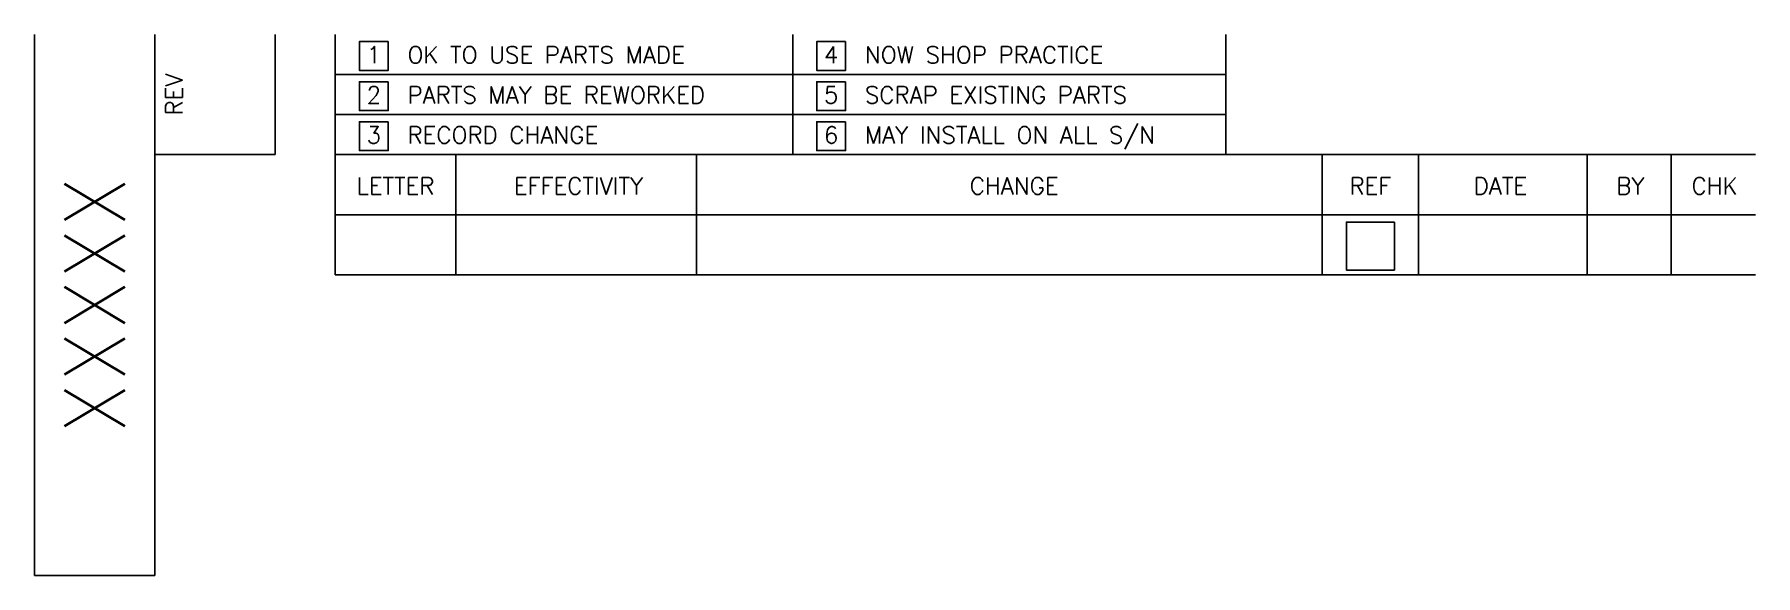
# Model space of a CAD drawing. Extents: x 0 to 63.4, y -2.9 to 20.5.
# Drawn here: x 24.85 to 32, y 18.27 to 20.52 of the extents above; entities that cross this region are included whole.
import ezdxf
from ezdxf.enums import TextEntityAlignment as Align

# ---------------------------------------------------------------- set-up
doc = ezdxf.new("R2010")
doc.units = 0
doc.header["$LTSCALE"] = 0.3
doc.header["$MEASUREMENT"] = 0
doc.layers.add('NOTES', color=2, linetype='CONTINUOUS')
doc.layers.add('TB', color=1, linetype='CONTINUOUS')
doc.styles.add('070', font='ROMANS', dxfattribs={"height": 0.07})
doc.styles.add('250', font='ROMANS', dxfattribs={"height": 0.25})

msp = doc.modelspace()

# ---------------------------------------------------------------- texts
at = {"layer": 'NOTES', "color": 11, "style": '250'}
msp.add_text('XXXXX', height=0.25, rotation=90, dxfattribs=at).set_placement((25.0995, 19.395), align=Align.MIDDLE)
at = {"layer": 'TB', "color": 6, "style": '070'}
for s, p in [('1', (26.2295, 20.4)), ('OK TO USE PARTS MADE', (26.3995, 20.4)), ('4', (28.1295, 20.4)), ('NOW SHOP PRACTICE', (28.2995, 20.4)), ('2', (26.2295, 20.2333)), ('PARTS MAY BE REWORKED', (26.3995, 20.2333)), ('5', (28.1295, 20.2333)), ('SCRAP EXISTING PARTS', (28.2995, 20.2333)), ('3', (26.2295, 20.0667)), ('RECORD CHANGE', (26.3995, 20.0667)), ('6', (28.1295, 20.0667)), ('MAY INSTALL ON ALL S/N', (28.2995, 20.0667))]:
    msp.add_text(s, height=0.07, dxfattribs=at).set_placement(p)
msp.add_text('REV', height=0.07, rotation=90, dxfattribs=at).set_placement((25.4295, 20.27), align=Align.MIDDLE)
for s, p in [('LETTER', (26.3495, 19.89)), ('EFFECTIVITY', (27.1095, 19.89)), ('CHANGE', (28.9195, 19.89)), ('REF', (30.3995, 19.89)), ('DATE', (30.9395, 19.89)), ('BY', (31.4795, 19.89)), ('CHK', (31.8295, 19.89))]:
    msp.add_text(s, height=0.07, dxfattribs=at).set_placement(p, align=Align.MIDDLE)

# ---------------------------------------------------------------- linework, layer by layer
at = {"layer": 'TB', "color": 9}
for p, q in [((24.8495, 20.52), (24.8495, 18.27)), ((25.3495, 18.27), (25.3495, 20.52)), ((25.8495, 20.02), (25.8495, 20.52)), ((26.0995, 19.52), (26.0995, 20.52)), ((29.7995, 20.02), (29.7995, 20.52)), ((25.3495, 20.02), (25.8495, 20.02)), ((31.9995, 20.02), (26.0995, 20.02)), ((24.8495, 18.27), (25.3495, 18.27))]:
    msp.add_line(p, q, dxfattribs=at)
at = {"layer": 'TB', "color": 6}
for p, q in [((27.9995, 20.02), (27.9995, 20.52)), ((26.0995, 20.3533), (29.7995, 20.3533)), ((26.0995, 20.1867), (29.7995, 20.1867)), ((26.5995, 19.52), (26.5995, 20.02)), ((27.5995, 19.52), (27.5995, 20.02)), ((30.1995, 19.52), (30.1995, 20.02)), ((30.5995, 19.52), (30.5995, 20.02)), ((31.2995, 19.52), (31.2995, 20.02)), ((31.6495, 19.52), (31.6495, 20.02)), ((31.9995, 19.77), (26.0995, 19.77)), ((31.9995, 19.52), (26.0995, 19.52))]:
    msp.add_line(p, q, dxfattribs=at)
for points in [[(26.3195, 20.49), (26.1995, 20.49), (26.1995, 20.37), (26.3195, 20.37)], [(28.2195, 20.49), (28.0995, 20.49), (28.0995, 20.37), (28.2195, 20.37)], [(26.3195, 20.3233), (26.1995, 20.3233), (26.1995, 20.2033), (26.3195, 20.2033)], [(28.2195, 20.3233), (28.0995, 20.3233), (28.0995, 20.2033), (28.2195, 20.2033)], [(26.3195, 20.1567), (26.1995, 20.1567), (26.1995, 20.0367), (26.3195, 20.0367)], [(28.2195, 20.1567), (28.0995, 20.1567), (28.0995, 20.0367), (28.2195, 20.0367)], [(30.4995, 19.74), (30.2995, 19.74), (30.2995, 19.54), (30.4995, 19.54)]]:
    msp.add_lwpolyline(points, close=True, dxfattribs=at)

msp.set_redraw_order([(e.dxf.handle, doc.entitydb.next_handle()) for e in msp.query("TEXT MTEXT ATTDEF DIMENSION ARC_DIMENSION")])  # texts and dimensions are drawn at this point

doc.saveas('drawing.dxf')
